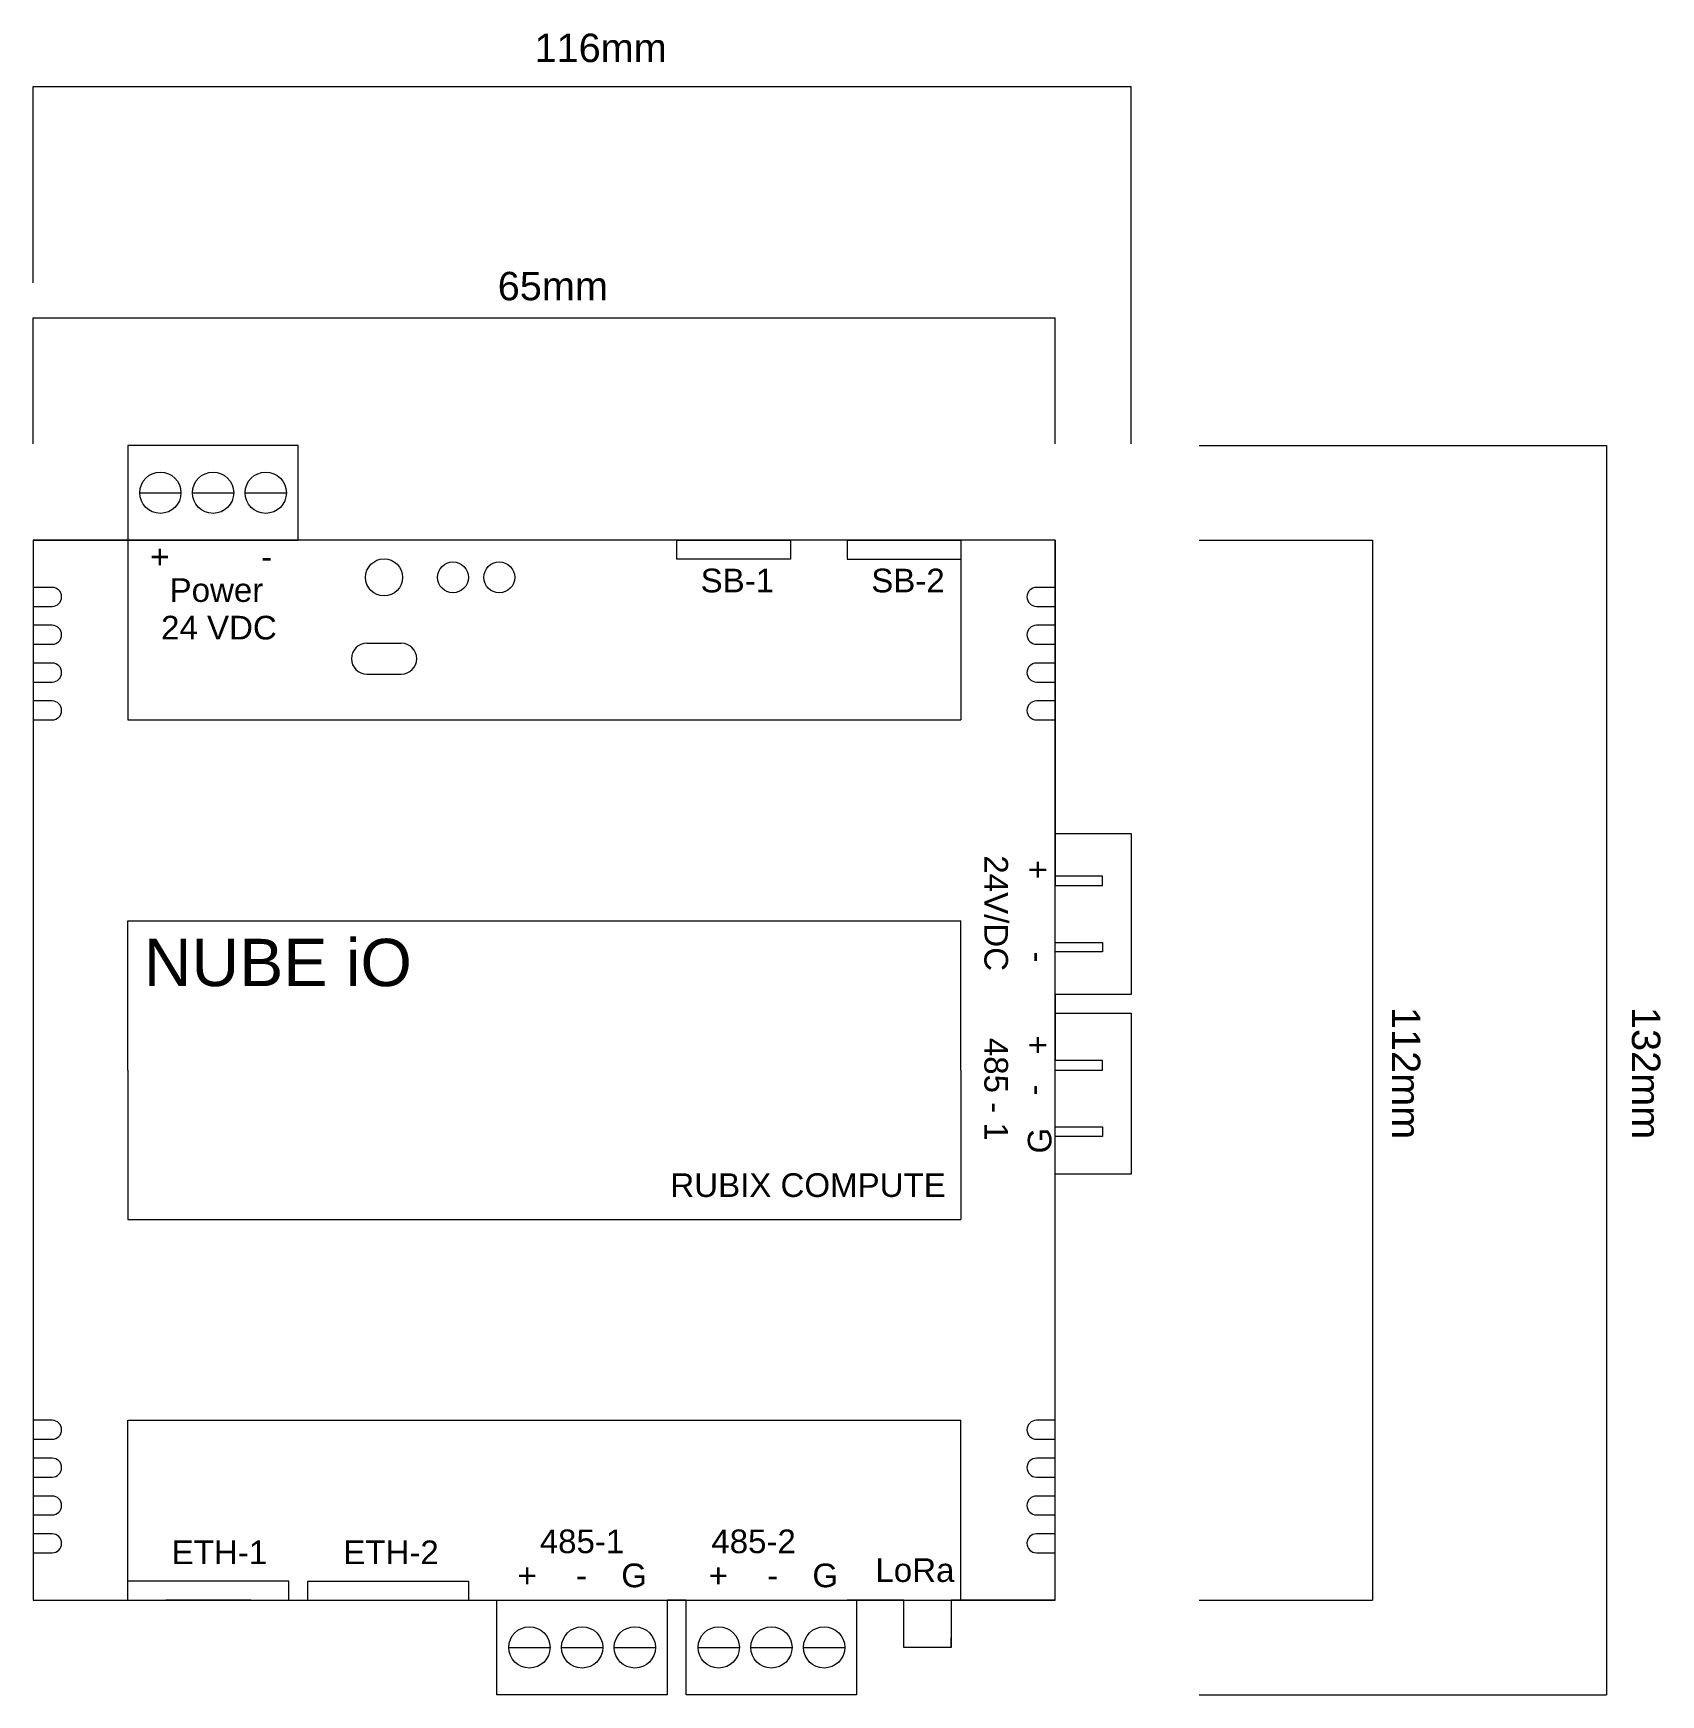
# Model space of a CAD drawing. Header units: millimetres. Extents: x 22177 to 23582, y 7910 to 9192.
# Drawn here: x 22845.2 to 23017.2, y 8471.7 to 8647.3 of the extents above; entities that cross this region are included whole.
import ezdxf

# ---------------------------------------------------------------- set-up
doc = ezdxf.new("R2010")
doc.units = ezdxf.units.MM
doc.layers.add('-COMPONENTS', color=7, linetype='Continuous', lineweight=9)
doc.layers.add('-POWER WIRING', color=1, linetype='Continuous', lineweight=9)
doc.styles.get("Standard").update_dxf_attribs({"font": 'arial.ttf'})

msp = doc.modelspace()

# ---------------------------------------------------------------- texts
at = {"layer": '-COMPONENTS'}
for s, height, rotation, p in [('116mm', 3, 360, (22898.16, 8644.22)), ('65mm', 3, 360, (22894.27, 8619.05)), ('+', 2.5, 360, (22857.55, 8590.71)), ('-', 2.5, 360, (22869.28, 8590.71)), ('SB-1', 2.5, 360, (22915.71, 8588.19)), ('SB-2', 2.5, 360, (22933.74, 8588.19)), ('Power', 2.5, 360, (22859.6, 8587.18)), ('24 VDC', 2.5, 360, (22858.7, 8583.21)), ('24V/DC', 2.5, 270, (22945.69, 8560.4)), ('+', 2.5, 270, (22950.14, 8559.9)), ('NUBE iO', 5, 360, (22856.87, 8546.58)), ('-', 2.5, 270, (22950.14, 8550.24)), ('112mm', 3, 270, (22988.75, 8544.38)), ('132mm', 3, 270, (23014.12, 8544.38)), ('485 - 1', 2.5, 270, (22945.69, 8541.12)), ('+', 2.5, 270, (22950.14, 8541.37)), ('-', 2.5, 270, (22950.14, 8536.2)), ('G', 2.5, 90, (22952.78, 8528.9)), ('RUBIX COMPUTE', 2.5, 360, (22912.51, 8524.31)), ('485-1', 2.5, 360, (22898.71, 8486.67)), ('485-2', 2.5, 360, (22916.84, 8486.67)), ('ETH-1', 2.5, 360, (22859.82, 8485.51)), ('ETH-2', 2.5, 360, (22877.95, 8485.51)), ('+', 2.5, 360, (22896.36, 8483.07)), ('G', 2.5, 360, (22907.32, 8483.07)), ('+', 2.5, 360, (22916.56, 8483.07)), ('G', 2.5, 360, (22927.52, 8483.07)), ('LoRa', 2.5, 360, (22934.18, 8483.63)), ('-', 2.5, 360, (22902.54, 8483.07)), ('-', 2.5, 360, (22922.74, 8483.07))]:
    msp.add_text(s, height=height, rotation=rotation, dxfattribs=at).set_placement(p)

# ---------------------------------------------------------------- linework, layer by layer
at = {"layer": '-COMPONENTS'}
for p, q in [((22845.19, 8620.9), (22845.19, 8641.65)), ((22845.19, 8641.65), (22961.19, 8641.65)), ((22961.19, 8603.88), (22961.19, 8641.65)), ((22845.19, 8603.88), (22845.19, 8617.2)), ((22845.19, 8617.2), (22953.19, 8617.2)), ((22953.19, 8603.88), (22953.19, 8617.2)), ((22873.19, 8603.71), (22855.19, 8603.71)), ((22855.19, 8603.71), (22855.19, 8593.71)), ((22873.19, 8593.71), (22873.19, 8603.71)), ((22968.4, 8603.71), (23011.43, 8603.71)), ((23011.43, 8603.71), (23011.43, 8471.71)), ((22856.44, 8598.71), (22860.8, 8598.71)), ((22862, 8598.71), (22866.37, 8598.71)), ((22867.57, 8598.71), (22871.94, 8598.71)), ((22953.19, 8593.71), (22845.19, 8593.71)), ((22845.19, 8593.71), (22845.19, 8481.71)), ((22845.19, 8593.71), (22855.19, 8593.71)), ((22855.19, 8593.71), (22855.19, 8574.71)), ((22855.19, 8593.71), (22873.19, 8593.71)), ((22913.19, 8591.71), (22913.19, 8593.71)), ((22913.19, 8593.71), (22925.19, 8593.71)), ((22914.69, 8593.71), (22923.69, 8593.71)), ((22919.19, 8593.71), (22917.69, 8593.71)), ((22919.19, 8593.71), (22920.69, 8593.71)), ((22931.19, 8593.71), (22925.19, 8593.71)), ((22931.19, 8593.71), (22925.19, 8593.71)), ((22925.19, 8593.71), (22925.19, 8591.71)), ((22943.19, 8593.71), (22931.19, 8593.71)), ((22931.19, 8593.71), (22931.19, 8591.71)), ((22931.19, 8593.71), (22943.19, 8593.71)), ((22953.19, 8593.71), (22943.19, 8593.71)), ((22943.19, 8593.71), (22943.19, 8574.71)), ((22953.19, 8481.71), (22953.19, 8593.71)), ((22953.19, 8593.71), (22953.19, 8562.71)), ((22968.4, 8593.71), (22986.69, 8593.71)), ((22986.69, 8593.71), (22986.69, 8481.71)), ((22925.19, 8591.71), (22913.19, 8591.71)), ((22931.19, 8591.71), (22943.19, 8591.71)), ((22847.19, 8588.71), (22845.19, 8588.71)), ((22953.19, 8588.71), (22951.19, 8588.71)), ((22845.19, 8586.71), (22847.19, 8586.71)), ((22951.19, 8586.71), (22953.19, 8586.71)), ((22847.19, 8584.71), (22845.19, 8584.71)), ((22953.19, 8584.71), (22951.19, 8584.71)), ((22845.19, 8582.71), (22847.19, 8582.71)), ((22880.44, 8582.81), (22884.08, 8582.81)), ((22951.19, 8582.71), (22953.19, 8582.71)), ((22847.19, 8580.71), (22845.19, 8580.71)), ((22880.44, 8579.55), (22884.08, 8579.55)), ((22953.19, 8580.71), (22951.19, 8580.71)), ((22845.19, 8578.71), (22847.19, 8578.71)), ((22951.19, 8578.71), (22953.19, 8578.71)), ((22847.19, 8576.71), (22845.19, 8576.71)), ((22953.19, 8576.71), (22951.19, 8576.71)), ((22845.19, 8574.71), (22847.19, 8574.71)), ((22855.19, 8574.71), (22943.19, 8574.71)), ((22951.19, 8574.71), (22953.19, 8574.71)), ((22953.19, 8562.71), (22961.19, 8562.71)), ((22953.19, 8562.71), (22953.19, 8557.21)), ((22961.19, 8562.71), (22961.19, 8545.71)), ((22958.19, 8558.21), (22953.19, 8558.21)), ((22953.19, 8557.21), (22958.19, 8557.21)), ((22958.19, 8557.21), (22958.19, 8558.21)), ((22855.19, 8553.49), (22943.19, 8553.49)), ((22855.19, 8537.71), (22855.19, 8553.49)), ((22943.19, 8537.71), (22943.19, 8553.49)), ((22953.19, 8545.71), (22953.19, 8551.21)), ((22953.19, 8551.21), (22958.19, 8551.21)), ((22958.19, 8550.21), (22953.19, 8550.21)), ((22958.19, 8551.21), (22958.19, 8550.21)), ((22961.19, 8545.71), (22953.19, 8545.71)), ((22953.19, 8545.71), (22953.19, 8543.71)), ((22953.19, 8543.71), (22961.19, 8543.71)), ((22953.19, 8543.71), (22953.19, 8538.71)), ((22961.19, 8543.71), (22961.19, 8526.71)), ((22855.19, 8537.71), (22855.19, 8521.93)), ((22943.19, 8537.71), (22943.19, 8521.93)), ((22958.19, 8538.71), (22953.19, 8538.71)), ((22953.19, 8537.71), (22958.19, 8537.71)), ((22958.19, 8537.71), (22958.19, 8538.71)), ((22953.19, 8531.71), (22958.19, 8531.71)), ((22958.19, 8530.71), (22953.19, 8530.71)), ((22958.19, 8531.71), (22958.19, 8530.71)), ((22961.19, 8526.71), (22953.19, 8526.71)), ((22855.19, 8521.93), (22943.19, 8521.93)), ((22847.19, 8500.71), (22845.19, 8500.71)), ((22855.19, 8481.71), (22855.19, 8500.71)), ((22855.19, 8500.71), (22943.19, 8500.71)), ((22943.19, 8481.71), (22943.19, 8500.71)), ((22953.19, 8500.71), (22951.19, 8500.71)), ((22845.19, 8498.71), (22847.19, 8498.71)), ((22951.19, 8498.71), (22953.19, 8498.71)), ((22847.19, 8496.71), (22845.19, 8496.71)), ((22953.19, 8496.71), (22951.19, 8496.71)), ((22845.19, 8494.71), (22847.19, 8494.71)), ((22951.19, 8494.71), (22953.19, 8494.71)), ((22847.19, 8492.71), (22845.19, 8492.71)), ((22953.19, 8492.71), (22951.19, 8492.71)), ((22845.19, 8490.71), (22847.19, 8490.71)), ((22951.19, 8490.71), (22953.19, 8490.71)), ((22847.19, 8488.71), (22845.19, 8488.71)), ((22953.19, 8488.71), (22951.19, 8488.71)), ((22845.19, 8486.71), (22847.19, 8486.71)), ((22951.19, 8486.71), (22953.19, 8486.71)), ((22872.19, 8483.71), (22855.19, 8483.71)), ((22872.19, 8481.71), (22872.19, 8483.71)), ((22874.19, 8481.71), (22874.19, 8483.71)), ((22874.19, 8483.71), (22891.19, 8483.71)), ((22891.19, 8483.71), (22891.19, 8481.71)), ((22845.19, 8481.71), (22953.19, 8481.71)), ((22845.19, 8481.71), (22855.19, 8481.71)), ((22855.19, 8481.71), (22873.19, 8481.71)), ((22855.19, 8481.71), (22872.19, 8481.71)), ((22868.19, 8481.71), (22859.19, 8481.71)), ((22863.69, 8481.71), (22862.19, 8481.71)), ((22863.69, 8481.71), (22865.19, 8481.71)), ((22872.19, 8481.71), (22874.19, 8481.71)), ((22873.19, 8481.71), (22875.19, 8481.71)), ((22894.19, 8471.71), (22894.19, 8481.71)), ((22914.19, 8481.71), (22912.19, 8481.71)), ((22912.19, 8481.71), (22912.19, 8471.71)), ((22914.19, 8471.71), (22914.19, 8481.71)), ((22937.19, 8481.71), (22931.19, 8481.71)), ((22937.19, 8481.71), (22932.19, 8481.71)), ((22932.19, 8481.71), (22932.19, 8471.71)), ((22937.19, 8476.71), (22937.19, 8481.71)), ((22953.19, 8481.71), (22942.19, 8481.71)), ((22942.19, 8481.71), (22942.19, 8476.71)), ((22953.19, 8481.71), (22943.19, 8481.71)), ((22968.4, 8481.71), (22986.69, 8481.71)), ((22937.19, 8476.71), (22937.19, 8477.71)), ((22942.19, 8476.71), (22942.19, 8477.71)), ((22895.44, 8476.71), (22899.8, 8476.71)), ((22901, 8476.71), (22905.37, 8476.71)), ((22906.57, 8476.71), (22910.94, 8476.71)), ((22915.44, 8476.71), (22919.8, 8476.71)), ((22921, 8476.71), (22925.37, 8476.71)), ((22926.57, 8476.71), (22930.94, 8476.71)), ((22942.19, 8476.71), (22937.19, 8476.71)), ((22942.19, 8476.71), (22937.19, 8476.71)), ((22912.19, 8471.71), (22894.19, 8471.71)), ((22932.19, 8471.71), (22914.19, 8471.71)), ((22968.4, 8471.71), (23011.43, 8471.71))]:
    msp.add_line(p, q, dxfattribs=at)
for centre, radius in [((22858.62, 8598.71), 2.18), ((22864.19, 8598.71), 2.18), ((22869.76, 8598.71), 2.18), ((22882.26, 8589.77), 1.96), ((22889.54, 8589.77), 1.63), ((22894.43, 8589.77), 1.63), ((22897.62, 8476.71), 2.18), ((22903.19, 8476.71), 2.18), ((22908.76, 8476.71), 2.18), ((22917.62, 8476.71), 2.18), ((22923.19, 8476.71), 2.18), ((22928.76, 8476.71), 2.18)]:
    msp.add_circle(centre, radius, dxfattribs=at)
for centre, radius, start, end in [((22847.19, 8587.71), 1, 270, 90), ((22951.19, 8587.71), 1, 90, 270), ((22847.19, 8583.71), 1, 270, 90), ((22951.19, 8583.71), 1, 90, 270), ((22880.44, 8581.18), 1.63, 90, 270), ((22884.08, 8581.18), 1.63, 270, 90), ((22847.19, 8579.71), 1, 270, 90), ((22951.19, 8579.71), 1, 90, 270), ((22847.19, 8575.71), 1, 270, 90), ((22951.19, 8575.71), 1, 90, 270), ((22847.19, 8499.71), 1, 270, 90), ((22951.19, 8499.71), 1, 90, 270), ((22847.19, 8495.71), 1, 270, 90), ((22951.19, 8495.71), 1, 90, 270), ((22847.19, 8491.71), 1, 270, 90), ((22951.19, 8491.71), 1, 90, 270), ((22847.19, 8487.71), 1, 270, 90), ((22951.19, 8487.71), 1, 90, 270)]:
    msp.add_arc(centre, radius, start, end, dxfattribs=at)
at = {"layer": '-POWER WIRING'}
msp.add_line((22953.19, 8588.71), (22953.19, 8593.71), dxfattribs=at)

msp.set_redraw_order([(e.dxf.handle, doc.entitydb.next_handle()) for e in msp.query("TEXT MTEXT ATTDEF DIMENSION ARC_DIMENSION")])  # texts and dimensions are drawn at this point

doc.saveas('drawing.dxf')
